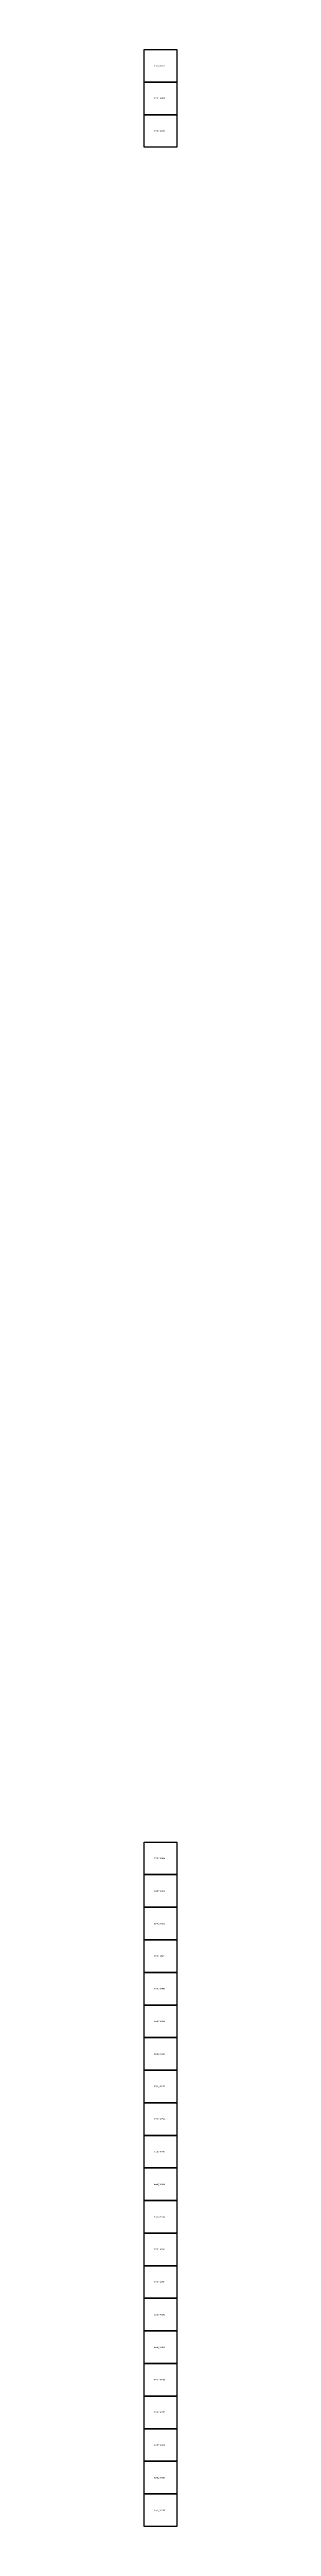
# Model space of a CAD drawing. Extents: x 546000 to 599000, y 7210000 to 7363000.
# Drawn here: x 546000 to 547000, y 7284000 to 7360000 of the extents above; entities that cross this region are included whole.
import ezdxf

# ---------------------------------------------------------------- set-up
doc = ezdxf.new("R2010")
doc.units = 0
doc.layers.add('FEATUREATTRIBS', color=7, linetype='Continuous')

msp = doc.modelspace()

# ---------------------------------------------------------------- linework, layer by layer
at = {"layer": 'FEATUREATTRIBS'}
for points in [[(546000, 7359000), (546000, 7360000), (547000, 7360000), (547000, 7359000)], [(546000, 7358000), (546000, 7359000), (547000, 7359000), (547000, 7358000)], [(546000, 7357000), (546000, 7358000), (547000, 7358000), (547000, 7357000)], [(546000, 7304000), (546000, 7305000), (547000, 7305000), (547000, 7304000)], [(546000, 7303000), (546000, 7304000), (547000, 7304000), (547000, 7303000)], [(546000, 7302000), (546000, 7303000), (547000, 7303000), (547000, 7302000)], [(546000, 7301000), (546000, 7302000), (547000, 7302000), (547000, 7301000)], [(546000, 7300000), (546000, 7301000), (547000, 7301000), (547000, 7300000)], [(546000, 7299000), (546000, 7300000), (547000, 7300000), (547000, 7299000)], [(546000, 7298000), (546000, 7299000), (547000, 7299000), (547000, 7298000)], [(546000, 7297000), (546000, 7298000), (547000, 7298000), (547000, 7297000)], [(546000, 7296000), (546000, 7297000), (547000, 7297000), (547000, 7296000)], [(546000, 7295000), (546000, 7296000), (547000, 7296000), (547000, 7295000)], [(546000, 7294000), (546000, 7295000), (547000, 7295000), (547000, 7294000)], [(546000, 7293000), (546000, 7294000), (547000, 7294000), (547000, 7293000)], [(546000, 7292000), (546000, 7293000), (547000, 7293000), (547000, 7292000)], [(546000, 7291000), (546000, 7292000), (547000, 7292000), (547000, 7291000)], [(546000, 7290000), (546000, 7291000), (547000, 7291000), (547000, 7290000)], [(546000, 7289000), (546000, 7290000), (547000, 7290000), (547000, 7289000)], [(546000, 7288000), (546000, 7289000), (547000, 7289000), (547000, 7288000)], [(546000, 7287000), (546000, 7288000), (547000, 7288000), (547000, 7287000)], [(546000, 7286000), (546000, 7287000), (547000, 7287000), (547000, 7286000)], [(546000, 7285000), (546000, 7286000), (547000, 7286000), (547000, 7285000)], [(546000, 7284000), (546000, 7285000), (547000, 7285000), (547000, 7284000)]]:
    msp.add_lwpolyline(points, close=True, dxfattribs=at)

# ---------------------------------------------------------------- texts
for s, p in [('E546_N7359', (546308, 7359480)), ('E546_N7358', (546308, 7358480)), ('E546_N7357', (546308, 7357480)), ('E546_N7304', (546308, 7304480)), ('E546_N7303', (546308, 7303480)), ('E546_N7302', (546308, 7302480)), ('E546_N7301', (546308, 7301480)), ('E546_N7300', (546308, 7300480)), ('E546_N7299', (546308, 7299480)), ('E546_N7298', (546308, 7298480)), ('E546_N7297', (546308, 7297480)), ('E546_N7296', (546308, 7296480)), ('E546_N7295', (546308, 7295480)), ('E546_N7294', (546308, 7294480)), ('E546_N7293', (546308, 7293480)), ('E546_N7292', (546308, 7292480)), ('E546_N7291', (546308, 7291480)), ('E546_N7290', (546308, 7290480)), ('E546_N7289', (546308, 7289480)), ('E546_N7288', (546308, 7288480)), ('E546_N7287', (546308, 7287480)), ('E546_N7286', (546308, 7286480)), ('E546_N7285', (546308, 7285480)), ('E546_N7284', (546308, 7284480))]:
    msp.add_text(s, height=40, dxfattribs=at).set_placement(p)

doc.saveas('drawing.dxf')
